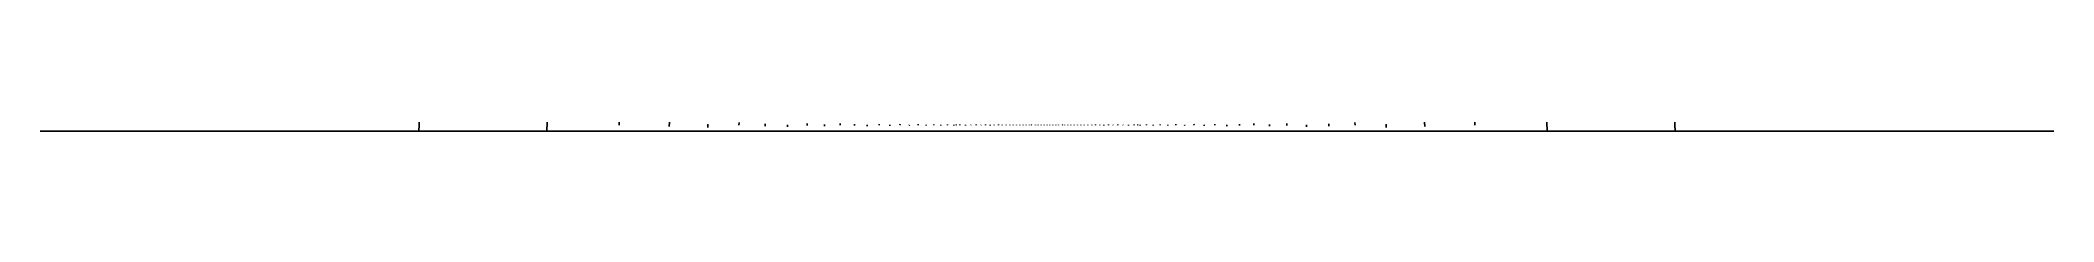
# Model space of a CAD drawing. Header units: metres. Extents: x -3.79 to 3.79, y -1 to 0.
# Drawn here: x -3.79 to 3.79, y -1 to -1 of the extents above; entities that cross this region are included whole.
import ezdxf

# ---------------------------------------------------------------- set-up
doc = ezdxf.new("R2010")
doc.units = ezdxf.units.M

msp = doc.modelspace()

# ---------------------------------------------------------------- linework, layer by layer
for p, q in [((-2.3628, -1), (-2.3587, -0.9283)), ((-1.8809, -1), (-1.88, -0.9662)), ((-1.6097, -0.978), (-1.6086, -0.956)), ((-1.4211, -0.9837), (-1.4205, -0.9674)), ((-1.2763, -0.9871), (-1.2759, -0.9742)), ((-1.1588, -0.9787), (-1.1584, -0.968)), ((-1.0606, -0.9819), (-1.0603, -0.9728)), ((-0.9762, -0.9842), (-0.9759, -0.9764)), ((-0.9021, -0.9792), (-0.9018, -0.9722)), ((-0.8366, -0.9814), (-0.8363, -0.9752)), ((-0.7777, -0.9777), (-0.7774, -0.9721)), ((-0.7246, -0.9797), (-0.7244, -0.9747)), ((-0.6762, -0.9815), (-0.676, -0.9769)), ((-0.6317, -0.9787), (-0.6315, -0.9745)), ((-0.5909, -0.9804), (-0.5907, -0.9765)), ((-0.553, -0.9782), (-0.5528, -0.9745)), ((-0.518, -0.9797), (-0.5178, -0.9763)), ((-0.4852, -0.9779), (-0.485, -0.9748)), ((-0.4547, -0.9793), (-0.4546, -0.9764)), ((-0.426, -0.9778), (-0.4259, -0.9751)), ((-0.3992, -0.9792), (-0.3991, -0.9766)), ((-0.3739, -0.9779), (-0.3737, -0.9755)), ((-0.3501, -0.9792), (-0.3499, -0.9768)), ((-0.3408, -0.9774), (-0.3431, -0.9772)), ((-0.3275, -0.9781), (-0.3273, -0.9759)), ((-0.3062, -0.9792), (-0.3061, -0.9772)), ((-0.2859, -0.9783), (-0.2858, -0.9764)), ((-0.2666, -0.9775), (-0.2665, -0.9756)), ((-0.2483, -0.9786), (-0.2482, -0.9768)), ((-0.2308, -0.9778), (-0.2307, -0.9761)), ((-0.2142, -0.9788), (-0.2141, -0.9772)), ((-0.1982, -0.9781), (-0.1981, -0.9766)), ((-0.1828, -0.9775), (-0.1827, -0.976)), ((-0.1682, -0.9784), (-0.1681, -0.9769)), ((-0.1539, -0.9777), (-0.1539, -0.9764)), ((-0.1403, -0.9785), (-0.1402, -0.9772)), ((-0.1271, -0.9779), (-0.127, -0.9766)), ((-0.1143, -0.9785), (-0.1142, -0.9773)), ((-0.1018, -0.9779), (-0.1018, -0.9767)), ((-0.0897, -0.9784), (-0.0897, -0.9772)), ((-0.0779, -0.9777), (-0.0778, -0.9766)), ((-0.0663, -0.9781), (-0.0663, -0.977)), ((-0.0572, -0.9773), (-0.0583, -0.9773)), ((-0.0549, -0.9774), (-0.0549, -0.9763)), ((-0.0437, -0.9777), (-0.0437, -0.9766)), ((-0.0327, -0.9779), (-0.0327, -0.9768)), ((-0.0217, -0.9781), (-0.0217, -0.977)), ((-0.0108, -0.9782), (-0.0108, -0.9771)), ((0, -0.9782), (0, -0.9771)), ((0.0108, -0.9782), (0.0108, -0.9771)), ((0.0217, -0.9781), (0.0217, -0.977)), ((0.0327, -0.9779), (0.0327, -0.9768)), ((0.0437, -0.9777), (0.0437, -0.9766)), ((0.0549, -0.9774), (0.0549, -0.9763)), ((0.0572, -0.9773), (0.0583, -0.9773)), ((0.0663, -0.9781), (0.0663, -0.977)), ((0.0779, -0.9777), (0.0778, -0.9766)), ((0.0897, -0.9784), (0.0897, -0.9772)), ((0.1018, -0.9779), (0.1018, -0.9767)), ((0.1143, -0.9785), (0.1142, -0.9773)), ((0.1271, -0.9779), (0.127, -0.9766)), ((0.1403, -0.9785), (0.1402, -0.9772)), ((0.1539, -0.9777), (0.1539, -0.9764)), ((0.1682, -0.9784), (0.1681, -0.9769)), ((0.1828, -0.9775), (0.1827, -0.976)), ((0.1982, -0.9781), (0.1981, -0.9766)), ((0.2142, -0.9788), (0.2141, -0.9772)), ((0.2308, -0.9778), (0.2307, -0.9761)), ((0.2483, -0.9786), (0.2482, -0.9768)), ((0.2666, -0.9775), (0.2665, -0.9756)), ((0.2859, -0.9783), (0.2858, -0.9764)), ((0.3062, -0.9792), (0.3061, -0.9772)), ((0.3275, -0.9781), (0.3273, -0.9759)), ((0.3408, -0.9774), (0.3431, -0.9772)), ((0.3501, -0.9792), (0.3499, -0.9768)), ((0.3739, -0.9779), (0.3737, -0.9755)), ((0.3992, -0.9792), (0.3991, -0.9766)), ((0.426, -0.9778), (0.4259, -0.9751)), ((0.4547, -0.9793), (0.4546, -0.9764)), ((0.4852, -0.9779), (0.485, -0.9748)), ((0.518, -0.9797), (0.5178, -0.9763)), ((0.553, -0.9782), (0.5528, -0.9745)), ((0.5909, -0.9804), (0.5907, -0.9765)), ((0.6317, -0.9787), (0.6315, -0.9745)), ((0.6762, -0.9815), (0.676, -0.9769)), ((0.7246, -0.9797), (0.7244, -0.9747)), ((0.7777, -0.9777), (0.7774, -0.9721)), ((0.8366, -0.9814), (0.8363, -0.9752)), ((0.9021, -0.9792), (0.9018, -0.9722)), ((0.9762, -0.9842), (0.9759, -0.9764)), ((1.0606, -0.9819), (1.0603, -0.9728)), ((1.1588, -0.9787), (1.1584, -0.968)), ((1.2763, -0.9871), (1.2759, -0.9742)), ((1.4211, -0.9837), (1.4205, -0.9674)), ((1.6097, -0.978), (1.6086, -0.956)), ((1.8809, -1), (1.88, -0.9662)), ((2.3628, -1), (2.3587, -0.9283)), ((-3.3456, -1), (-3.7866, -1)), ((-3.0801, -1), (-3.3456, -1)), ((-2.8914, -1), (-3.0801, -1)), ((-2.7454, -1), (-2.8914, -1)), ((-2.6263, -1), (-2.7454, -1)), ((-2.5259, -1), (-2.6263, -1)), ((-2.4392, -1), (-2.5259, -1)), ((-2.3628, -1), (-2.4392, -1)), ((-2.2945, -1), (-2.3628, -1)), ((-2.2329, -1), (-2.2945, -1)), ((-2.1767, -1), (-2.2329, -1)), ((-2.125, -1), (-2.1767, -1)), ((-2.0773, -1), (-2.125, -1)), ((-2.0328, -1), (-2.0773, -1)), ((-1.9913, -1), (-2.0328, -1)), ((-1.9523, -1), (-1.9913, -1)), ((-1.9156, -1), (-1.9523, -1)), ((-1.8809, -1), (-1.9156, -1)), ((-1.848, -1), (-1.8809, -1)), ((-1.8167, -1), (-1.848, -1)), ((-1.7869, -1), (-1.8167, -1)), ((-1.7584, -1), (-1.7869, -1)), ((-1.7311, -1), (-1.7584, -1)), ((-1.705, -1), (-1.7311, -1)), ((-1.6799, -1), (-1.705, -1)), ((-1.6558, -1), (-1.6799, -1)), ((-1.6325, -1), (-1.6558, -1)), ((-1.6101, -1), (-1.6325, -1)), ((-1.5885, -1), (-1.6101, -1)), ((-1.5675, -1), (-1.5885, -1)), ((-1.5473, -1), (-1.5675, -1)), ((-1.5277, -1), (-1.5473, -1)), ((-1.5086, -1), (-1.5277, -1)), ((-1.4902, -1), (-1.5086, -1)), ((-1.4722, -1), (-1.4902, -1)), ((-1.4548, -1), (-1.4722, -1)), ((-1.4378, -1), (-1.4548, -1)), ((-1.4213, -1), (-1.4378, -1)), ((-1.4052, -1), (-1.4213, -1)), ((-1.3895, -1), (-1.4052, -1)), ((-1.3742, -1), (-1.3895, -1)), ((-1.3593, -1), (-1.3742, -1)), ((-1.3447, -1), (-1.3593, -1)), ((-1.3304, -1), (-1.3447, -1)), ((-1.3165, -1), (-1.3304, -1)), ((-1.3029, -1), (-1.3165, -1)), ((-1.2895, -1), (-1.3029, -1)), ((-1.2765, -1), (-1.2895, -1)), ((-1.2637, -1), (-1.2765, -1)), ((-1.2512, -1), (-1.2637, -1)), ((-1.2389, -1), (-1.2512, -1)), ((-1.2269, -1), (-1.2389, -1)), ((-1.215, -1), (-1.2269, -1)), ((-1.2035, -1), (-1.215, -1)), ((-1.1921, -1), (-1.2035, -1)), ((-1.1809, -1), (-1.1921, -1)), ((-1.17, -1), (-1.1809, -1)), ((-1.1592, -1), (-1.17, -1)), ((-1.1486, -1), (-1.1592, -1)), ((-1.1382, -1), (-1.1486, -1)), ((-1.128, -1), (-1.1382, -1)), ((-1.1179, -1), (-1.128, -1)), ((-1.108, -1), (-1.1179, -1)), ((-1.0983, -1), (-1.108, -1)), ((-1.0887, -1), (-1.0983, -1)), ((-1.0793, -1), (-1.0887, -1)), ((-1.07, -1), (-1.0793, -1)), ((-1.0609, -1), (-1.07, -1)), ((-1.0519, -1), (-1.0609, -1)), ((-1.043, -1), (-1.0519, -1)), ((-1.0342, -1), (-1.043, -1)), ((-1.0256, -1), (-1.0342, -1)), ((-1.0171, -1), (-1.0256, -1)), ((-1.0088, -1), (-1.0171, -1)), ((-1.0005, -1), (-1.0088, -1)), ((-0.9923, -1), (-1.0005, -1)), ((-0.9843, -1), (-0.9923, -1)), ((-0.9764, -1), (-0.9843, -1)), ((-0.9685, -1), (-0.9764, -1)), ((-0.9608, -1), (-0.9685, -1)), ((-0.9532, -1), (-0.9608, -1)), ((-0.9457, -1), (-0.9532, -1)), ((-0.9382, -1), (-0.9457, -1)), ((-0.9309, -1), (-0.9382, -1)), ((-0.9237, -1), (-0.9309, -1)), ((-0.9165, -1), (-0.9237, -1)), ((-0.9094, -1), (-0.9165, -1)), ((-0.9024, -1), (-0.9094, -1)), ((-0.8955, -1), (-0.9024, -1)), ((-0.8887, -1), (-0.8955, -1)), ((-0.882, -1), (-0.8887, -1)), ((-0.8753, -1), (-0.882, -1)), ((-0.8687, -1), (-0.8753, -1)), ((-0.8622, -1), (-0.8687, -1)), ((-0.8558, -1), (-0.8622, -1)), ((-0.8494, -1), (-0.8558, -1)), ((-0.8431, -1), (-0.8494, -1)), ((-0.8369, -1), (-0.8431, -1)), ((-0.8307, -1), (-0.8369, -1)), ((-0.8246, -1), (-0.8307, -1)), ((-0.8186, -1), (-0.8246, -1)), ((-0.8126, -1), (-0.8186, -1)), ((-0.8067, -1), (-0.8126, -1)), ((-0.8009, -1), (-0.8067, -1)), ((-0.7951, -1), (-0.8009, -1)), ((-0.7894, -1), (-0.7951, -1)), ((-0.7837, -1), (-0.7894, -1)), ((-0.7781, -1), (-0.7837, -1)), ((-0.7726, -1), (-0.7781, -1)), ((-0.7671, -1), (-0.7726, -1)), ((-0.7616, -1), (-0.7671, -1)), ((-0.7562, -1), (-0.7616, -1)), ((-0.7509, -1), (-0.7562, -1)), ((-0.7456, -1), (-0.7509, -1)), ((-0.7404, -1), (-0.7456, -1)), ((-0.7352, -1), (-0.7404, -1)), ((-0.73, -1), (-0.7352, -1)), ((-0.7249, -1), (-0.73, -1)), ((-0.7199, -1), (-0.7249, -1)), ((-0.7149, -1), (-0.7199, -1)), ((-0.71, -1), (-0.7149, -1)), ((-0.7051, -1), (-0.71, -1)), ((-0.7002, -1), (-0.7051, -1)), ((-0.6954, -1), (-0.7002, -1)), ((-0.6906, -1), (-0.6954, -1)), ((-0.6859, -1), (-0.6906, -1)), ((-0.6812, -1), (-0.6859, -1)), ((-0.6765, -1), (-0.6812, -1)), ((-0.6719, -1), (-0.6765, -1)), ((-0.6673, -1), (-0.6719, -1)), ((-0.6628, -1), (-0.6673, -1)), ((-0.6583, -1), (-0.6628, -1)), ((-0.6539, -1), (-0.6583, -1)), ((-0.6495, -1), (-0.6539, -1)), ((-0.6451, -1), (-0.6495, -1)), ((-0.6407, -1), (-0.6451, -1)), ((-0.6364, -1), (-0.6407, -1)), ((-0.6322, -1), (-0.6364, -1)), ((-0.6279, -1), (-0.6322, -1)), ((-0.6237, -1), (-0.6279, -1)), ((-0.6196, -1), (-0.6237, -1)), ((-0.6154, -1), (-0.6196, -1)), ((-0.6113, -1), (-0.6154, -1)), ((-0.6072, -1), (-0.6113, -1)), ((-0.6032, -1), (-0.6072, -1)), ((-0.5992, -1), (-0.6032, -1)), ((-0.5952, -1), (-0.5992, -1)), ((-0.5913, -1), (-0.5952, -1)), ((-0.5874, -1), (-0.5913, -1)), ((-0.5835, -1), (-0.5874, -1)), ((-0.5797, -1), (-0.5835, -1)), ((-0.5758, -1), (-0.5797, -1)), ((-0.572, -1), (-0.5758, -1)), ((-0.5683, -1), (-0.572, -1)), ((-0.5645, -1), (-0.5683, -1)), ((-0.5608, -1), (-0.5645, -1)), ((-0.5572, -1), (-0.5608, -1)), ((-0.5535, -1), (-0.5572, -1)), ((-0.5499, -1), (-0.5535, -1)), ((-0.5463, -1), (-0.5499, -1)), ((-0.5427, -1), (-0.5463, -1)), ((-0.5392, -1), (-0.5427, -1)), ((-0.5356, -1), (-0.5392, -1)), ((-0.5321, -1), (-0.5356, -1)), ((-0.5287, -1), (-0.5321, -1)), ((-0.5252, -1), (-0.5287, -1)), ((-0.5218, -1), (-0.5252, -1)), ((-0.5184, -1), (-0.5218, -1)), ((-0.515, -1), (-0.5184, -1)), ((-0.5117, -1), (-0.515, -1)), ((-0.5084, -1), (-0.5117, -1)), ((-0.5051, -1), (-0.5084, -1)), ((-0.5018, -1), (-0.5051, -1)), ((-0.4985, -1), (-0.5018, -1)), ((-0.4953, -1), (-0.4985, -1)), ((-0.4921, -1), (-0.4953, -1)), ((-0.4889, -1), (-0.4921, -1)), ((-0.4857, -1), (-0.4889, -1)), ((-0.4826, -1), (-0.4857, -1)), ((-0.4795, -1), (-0.4826, -1)), ((-0.4764, -1), (-0.4795, -1)), ((-0.4733, -1), (-0.4764, -1)), ((-0.4702, -1), (-0.4733, -1)), ((-0.4672, -1), (-0.4702, -1)), ((-0.4641, -1), (-0.4672, -1)), ((-0.4611, -1), (-0.4641, -1)), ((-0.4582, -1), (-0.4611, -1)), ((-0.4552, -1), (-0.4582, -1)), ((-0.4522, -1), (-0.4552, -1)), ((-0.4493, -1), (-0.4522, -1)), ((-0.4464, -1), (-0.4493, -1)), ((-0.4435, -1), (-0.4464, -1)), ((-0.4407, -1), (-0.4435, -1)), ((-0.4378, -1), (-0.4407, -1)), ((-0.435, -1), (-0.4378, -1)), ((-0.4322, -1), (-0.435, -1)), ((-0.4294, -1), (-0.4322, -1)), ((-0.4266, -1), (-0.4294, -1)), ((-0.4238, -1), (-0.4266, -1)), ((-0.4211, -1), (-0.4238, -1)), ((-0.4184, -1), (-0.4211, -1)), ((-0.4156, -1), (-0.4184, -1)), ((-0.4129, -1), (-0.4156, -1)), ((-0.4103, -1), (-0.4129, -1)), ((-0.4076, -1), (-0.4103, -1)), ((-0.405, -1), (-0.4076, -1)), ((-0.4023, -1), (-0.405, -1)), ((-0.3997, -1), (-0.4023, -1)), ((-0.3971, -1), (-0.3997, -1)), ((-0.3945, -1), (-0.3971, -1)), ((-0.392, -1), (-0.3945, -1)), ((-0.3894, -1), (-0.392, -1)), ((-0.3869, -1), (-0.3894, -1)), ((-0.3844, -1), (-0.3869, -1)), ((-0.3819, -1), (-0.3844, -1)), ((-0.3794, -1), (-0.3819, -1)), ((-0.3769, -1), (-0.3794, -1)), ((-0.3744, -1), (-0.3769, -1)), ((-0.372, -1), (-0.3744, -1)), ((-0.3696, -1), (-0.372, -1)), ((-0.3671, -1), (-0.3696, -1)), ((-0.3647, -1), (-0.3671, -1)), ((-0.3623, -1), (-0.3647, -1)), ((-0.36, -1), (-0.3623, -1)), ((-0.3576, -1), (-0.36, -1)), ((-0.3553, -1), (-0.3576, -1)), ((-0.3529, -1), (-0.3553, -1)), ((-0.3506, -1), (-0.3529, -1)), ((-0.3483, -1), (-0.3506, -1)), ((-0.346, -1), (-0.3483, -1)), ((-0.3437, -1), (-0.346, -1)), ((-0.3414, -1), (-0.3437, -1)), ((-0.3392, -1), (-0.3414, -1)), ((-0.3369, -1), (-0.3392, -1)), ((-0.3347, -1), (-0.3369, -1)), ((-0.3325, -1), (-0.3347, -1)), ((-0.3303, -1), (-0.3325, -1)), ((-0.3281, -1), (-0.3303, -1)), ((-0.3259, -1), (-0.3281, -1)), ((-0.3237, -1), (-0.3259, -1)), ((-0.3215, -1), (-0.3237, -1)), ((-0.3194, -1), (-0.3215, -1)), ((-0.3172, -1), (-0.3194, -1)), ((-0.3151, -1), (-0.3172, -1)), ((-0.313, -1), (-0.3151, -1)), ((-0.3109, -1), (-0.313, -1)), ((-0.3088, -1), (-0.3109, -1)), ((-0.3067, -1), (-0.3088, -1)), ((-0.3047, -1), (-0.3067, -1)), ((-0.3026, -1), (-0.3047, -1)), ((-0.3005, -1), (-0.3026, -1)), ((-0.2985, -1), (-0.3005, -1)), ((-0.2965, -1), (-0.2985, -1)), ((-0.2945, -1), (-0.2965, -1)), ((-0.2924, -1), (-0.2945, -1)), ((-0.2904, -1), (-0.2924, -1)), ((-0.2885, -1), (-0.2904, -1)), ((-0.2865, -1), (-0.2885, -1)), ((-0.2845, -1), (-0.2865, -1)), ((-0.2826, -1), (-0.2845, -1)), ((-0.2806, -1), (-0.2826, -1)), ((-0.2787, -1), (-0.2806, -1)), ((-0.2767, -1), (-0.2787, -1)), ((-0.2748, -1), (-0.2767, -1)), ((-0.2729, -1), (-0.2748, -1)), ((-0.271, -1), (-0.2729, -1)), ((-0.2691, -1), (-0.271, -1)), ((-0.2672, -1), (-0.2691, -1)), ((-0.2654, -1), (-0.2672, -1)), ((-0.2635, -1), (-0.2654, -1)), ((-0.2617, -1), (-0.2635, -1)), ((-0.2598, -1), (-0.2617, -1)), ((-0.258, -1), (-0.2598, -1)), ((-0.2562, -1), (-0.258, -1)), ((-0.2543, -1), (-0.2562, -1)), ((-0.2525, -1), (-0.2543, -1)), ((-0.2507, -1), (-0.2525, -1)), ((-0.2489, -1), (-0.2507, -1)), ((-0.2472, -1), (-0.2489, -1)), ((-0.2454, -1), (-0.2472, -1)), ((-0.2436, -1), (-0.2454, -1)), ((-0.2419, -1), (-0.2436, -1)), ((-0.2401, -1), (-0.2419, -1)), ((-0.2384, -1), (-0.2401, -1)), ((-0.2366, -1), (-0.2384, -1)), ((-0.2349, -1), (-0.2366, -1)), ((-0.2332, -1), (-0.2349, -1)), ((-0.2315, -1), (-0.2332, -1)), ((-0.2298, -1), (-0.2315, -1)), ((-0.2281, -1), (-0.2298, -1)), ((-0.2264, -1), (-0.2281, -1)), ((-0.2247, -1), (-0.2264, -1)), ((-0.223, -1), (-0.2247, -1)), ((-0.2214, -1), (-0.223, -1)), ((-0.2197, -1), (-0.2214, -1)), ((-0.2181, -1), (-0.2197, -1)), ((-0.2164, -1), (-0.2181, -1)), ((-0.2148, -1), (-0.2164, -1)), ((-0.2132, -1), (-0.2148, -1)), ((-0.2115, -1), (-0.2132, -1)), ((-0.2099, -1), (-0.2115, -1)), ((-0.2083, -1), (-0.2099, -1)), ((-0.2067, -1), (-0.2083, -1)), ((-0.2051, -1), (-0.2067, -1)), ((-0.2035, -1), (-0.2051, -1)), ((-0.202, -1), (-0.2035, -1)), ((-0.2004, -1), (-0.202, -1)), ((-0.1988, -1), (-0.2004, -1)), ((-0.1973, -1), (-0.1988, -1)), ((-0.1957, -1), (-0.1973, -1)), ((-0.1941, -1), (-0.1957, -1)), ((-0.1926, -1), (-0.1941, -1)), ((-0.1911, -1), (-0.1926, -1)), ((-0.1895, -1), (-0.1911, -1)), ((-0.188, -1), (-0.1895, -1)), ((-0.1865, -1), (-0.188, -1)), ((-0.185, -1), (-0.1865, -1)), ((-0.1835, -1), (-0.185, -1)), ((-0.182, -1), (-0.1835, -1)), ((-0.1805, -1), (-0.182, -1)), ((-0.179, -1), (-0.1805, -1)), ((-0.1775, -1), (-0.179, -1)), ((-0.1761, -1), (-0.1775, -1)), ((-0.1746, -1), (-0.1761, -1)), ((-0.1731, -1), (-0.1746, -1)), ((-0.1717, -1), (-0.1731, -1)), ((-0.1702, -1), (-0.1717, -1)), ((-0.1688, -1), (-0.1702, -1)), ((-0.1673, -1), (-0.1688, -1)), ((-0.1659, -1), (-0.1673, -1)), ((-0.1645, -1), (-0.1659, -1)), ((-0.163, -1), (-0.1645, -1)), ((-0.1616, -1), (-0.163, -1)), ((-0.1602, -1), (-0.1616, -1)), ((-0.1588, -1), (-0.1602, -1)), ((-0.1574, -1), (-0.1588, -1)), ((-0.156, -1), (-0.1574, -1)), ((-0.1546, -1), (-0.156, -1)), ((-0.1532, -1), (-0.1546, -1)), ((-0.1518, -1), (-0.1532, -1)), ((-0.1504, -1), (-0.1518, -1)), ((-0.149, -1), (-0.1504, -1)), ((-0.1477, -1), (-0.149, -1)), ((-0.1463, -1), (-0.1477, -1)), ((-0.1449, -1), (-0.1463, -1)), ((-0.1436, -1), (-0.1449, -1)), ((-0.1422, -1), (-0.1436, -1)), ((-0.1409, -1), (-0.1422, -1)), ((-0.1395, -1), (-0.1409, -1)), ((-0.1382, -1), (-0.1395, -1)), ((-0.1369, -1), (-0.1382, -1)), ((-0.1355, -1), (-0.1369, -1)), ((-0.1342, -1), (-0.1355, -1)), ((-0.1329, -1), (-0.1342, -1)), ((-0.1316, -1), (-0.1329, -1)), ((-0.1303, -1), (-0.1316, -1)), ((-0.129, -1), (-0.1303, -1)), ((-0.1277, -1), (-0.129, -1)), ((-0.1263, -1), (-0.1277, -1)), ((-0.1251, -1), (-0.1263, -1)), ((-0.1238, -1), (-0.1251, -1)), ((-0.1225, -1), (-0.1238, -1)), ((-0.1212, -1), (-0.1225, -1)), ((-0.1199, -1), (-0.1212, -1)), ((-0.1186, -1), (-0.1199, -1)), ((-0.1174, -1), (-0.1186, -1)), ((-0.1161, -1), (-0.1174, -1)), ((-0.1148, -1), (-0.1161, -1)), ((-0.1136, -1), (-0.1148, -1)), ((-0.1123, -1), (-0.1136, -1)), ((-0.111, -1), (-0.1123, -1)), ((-0.1098, -1), (-0.111, -1)), ((-0.1085, -1), (-0.1098, -1)), ((-0.1073, -1), (-0.1085, -1)), ((-0.106, -1), (-0.1073, -1)), ((-0.1048, -1), (-0.106, -1)), ((-0.1036, -1), (-0.1048, -1)), ((-0.1023, -1), (-0.1036, -1)), ((-0.1011, -1), (-0.1023, -1)), ((-0.0999, -1), (-0.1011, -1)), ((-0.0987, -1), (-0.0999, -1)), ((-0.0974, -1), (-0.0987, -1)), ((-0.0962, -1), (-0.0974, -1)), ((-0.095, -1), (-0.0962, -1)), ((-0.0938, -1), (-0.095, -1)), ((-0.0926, -1), (-0.0938, -1)), ((-0.0914, -1), (-0.0926, -1)), ((-0.0902, -1), (-0.0914, -1)), ((-0.089, -1), (-0.0902, -1)), ((-0.0878, -1), (-0.089, -1)), ((-0.0866, -1), (-0.0878, -1)), ((-0.0854, -1), (-0.0866, -1)), ((-0.0842, -1), (-0.0854, -1)), ((-0.083, -1), (-0.0842, -1)), ((-0.0818, -1), (-0.083, -1)), ((-0.0807, -1), (-0.0818, -1)), ((-0.0795, -1), (-0.0807, -1)), ((-0.0783, -1), (-0.0795, -1)), ((-0.0771, -1), (-0.0783, -1)), ((-0.076, -1), (-0.0771, -1)), ((-0.0748, -1), (-0.076, -1)), ((-0.0736, -1), (-0.0748, -1)), ((-0.0725, -1), (-0.0736, -1)), ((-0.0713, -1), (-0.0725, -1)), ((-0.0701, -1), (-0.0713, -1)), ((-0.069, -1), (-0.0701, -1)), ((-0.0678, -1), (-0.069, -1)), ((-0.0667, -1), (-0.0678, -1)), ((-0.0655, -1), (-0.0667, -1)), ((-0.0644, -1), (-0.0655, -1)), ((-0.0632, -1), (-0.0644, -1)), ((-0.0621, -1), (-0.0632, -1)), ((-0.0609, -1), (-0.0621, -1)), ((-0.0598, -1), (-0.0609, -1)), ((-0.0587, -1), (-0.0598, -1)), ((-0.0575, -1), (-0.0587, -1)), ((-0.0564, -1), (-0.0575, -1)), ((-0.0553, -1), (-0.0564, -1)), ((-0.0541, -1), (-0.0553, -1)), ((-0.053, -1), (-0.0541, -1)), ((-0.0519, -1), (-0.053, -1)), ((-0.0507, -1), (-0.0519, -1)), ((-0.0496, -1), (-0.0507, -1)), ((-0.0485, -1), (-0.0496, -1)), ((-0.0474, -1), (-0.0485, -1)), ((-0.0462, -1), (-0.0474, -1)), ((-0.0451, -1), (-0.0462, -1)), ((-0.044, -1), (-0.0451, -1)), ((-0.0429, -1), (-0.044, -1)), ((-0.0418, -1), (-0.0429, -1)), ((-0.0407, -1), (-0.0418, -1)), ((-0.0395, -1), (-0.0407, -1)), ((-0.0384, -1), (-0.0395, -1)), ((-0.0373, -1), (-0.0384, -1)), ((-0.0362, -1), (-0.0373, -1)), ((-0.0351, -1), (-0.0362, -1)), ((-0.034, -1), (-0.0351, -1)), ((-0.0329, -1), (-0.034, -1)), ((-0.0318, -1), (-0.0329, -1)), ((-0.0307, -1), (-0.0318, -1)), ((-0.0296, -1), (-0.0307, -1)), ((-0.0285, -1), (-0.0296, -1)), ((-0.0274, -1), (-0.0285, -1)), ((-0.0263, -1), (-0.0274, -1)), ((-0.0252, -1), (-0.0263, -1)), ((-0.0241, -1), (-0.0252, -1)), ((-0.023, -1), (-0.0241, -1)), ((-0.0219, -1), (-0.023, -1)), ((-0.0208, -1), (-0.0219, -1)), ((-0.0197, -1), (-0.0208, -1)), ((-0.0186, -1), (-0.0197, -1)), ((-0.0175, -1), (-0.0186, -1)), ((-0.0164, -1), (-0.0175, -1)), ((-0.0153, -1), (-0.0164, -1)), ((-0.0142, -1), (-0.0153, -1)), ((-0.0131, -1), (-0.0142, -1)), ((-0.012, -1), (-0.0131, -1)), ((-0.0109, -1), (-0.012, -1)), ((-0.0098, -1), (-0.0109, -1)), ((-0.0087, -1), (-0.0098, -1)), ((-0.0076, -1), (-0.0087, -1)), ((-0.0065, -1), (-0.0076, -1)), ((-0.0055, -1), (-0.0065, -1)), ((-0.0044, -1), (-0.0055, -1)), ((-0.0033, -1), (-0.0044, -1)), ((-0.0022, -1), (-0.0033, -1)), ((-0.0011, -1), (-0.0022, -1)), ((0, -1), (-0.0011, -1)), ((0, -1), (0.0011, -1)), ((0.0011, -1), (0.0022, -1)), ((0.0022, -1), (0.0033, -1)), ((0.0033, -1), (0.0044, -1)), ((0.0044, -1), (0.0055, -1)), ((0.0055, -1), (0.0065, -1)), ((0.0065, -1), (0.0076, -1)), ((0.0076, -1), (0.0087, -1)), ((0.0087, -1), (0.0098, -1)), ((0.0098, -1), (0.0109, -1)), ((0.0109, -1), (0.012, -1)), ((0.012, -1), (0.0131, -1)), ((0.0131, -1), (0.0142, -1)), ((0.0142, -1), (0.0153, -1)), ((0.0153, -1), (0.0164, -1)), ((0.0164, -1), (0.0175, -1)), ((0.0175, -1), (0.0186, -1)), ((0.0186, -1), (0.0197, -1)), ((0.0197, -1), (0.0208, -1)), ((0.0208, -1), (0.0219, -1)), ((0.0219, -1), (0.023, -1)), ((0.023, -1), (0.0241, -1)), ((0.0241, -1), (0.0252, -1)), ((0.0252, -1), (0.0263, -1)), ((0.0263, -1), (0.0274, -1)), ((0.0274, -1), (0.0285, -1)), ((0.0285, -1), (0.0296, -1)), ((0.0296, -1), (0.0307, -1)), ((0.0307, -1), (0.0318, -1)), ((0.0318, -1), (0.0329, -1)), ((0.0329, -1), (0.034, -1)), ((0.034, -1), (0.0351, -1)), ((0.0351, -1), (0.0362, -1)), ((0.0362, -1), (0.0373, -1)), ((0.0373, -1), (0.0384, -1)), ((0.0384, -1), (0.0395, -1)), ((0.0395, -1), (0.0407, -1)), ((0.0407, -1), (0.0418, -1)), ((0.0418, -1), (0.0429, -1)), ((0.0429, -1), (0.044, -1)), ((0.044, -1), (0.0451, -1)), ((0.0451, -1), (0.0462, -1)), ((0.0462, -1), (0.0474, -1)), ((0.0474, -1), (0.0485, -1)), ((0.0485, -1), (0.0496, -1)), ((0.0496, -1), (0.0507, -1)), ((0.0507, -1), (0.0519, -1)), ((0.0519, -1), (0.053, -1)), ((0.053, -1), (0.0541, -1)), ((0.0541, -1), (0.0553, -1)), ((0.0553, -1), (0.0564, -1)), ((0.0564, -1), (0.0575, -1)), ((0.0575, -1), (0.0587, -1)), ((0.0587, -1), (0.0598, -1)), ((0.0598, -1), (0.0609, -1)), ((0.0609, -1), (0.0621, -1)), ((0.0621, -1), (0.0632, -1)), ((0.0632, -1), (0.0644, -1)), ((0.0644, -1), (0.0655, -1)), ((0.0655, -1), (0.0667, -1)), ((0.0667, -1), (0.0678, -1)), ((0.0678, -1), (0.069, -1)), ((0.069, -1), (0.0701, -1)), ((0.0701, -1), (0.0713, -1)), ((0.0713, -1), (0.0725, -1)), ((0.0725, -1), (0.0736, -1)), ((0.0736, -1), (0.0748, -1)), ((0.0748, -1), (0.076, -1)), ((0.076, -1), (0.0771, -1)), ((0.0771, -1), (0.0783, -1)), ((0.0783, -1), (0.0795, -1)), ((0.0795, -1), (0.0807, -1)), ((0.0807, -1), (0.0818, -1)), ((0.0818, -1), (0.083, -1)), ((0.083, -1), (0.0842, -1)), ((0.0842, -1), (0.0854, -1)), ((0.0854, -1), (0.0866, -1)), ((0.0866, -1), (0.0878, -1)), ((0.0878, -1), (0.089, -1)), ((0.089, -1), (0.0902, -1)), ((0.0902, -1), (0.0914, -1)), ((0.0914, -1), (0.0926, -1)), ((0.0926, -1), (0.0938, -1)), ((0.0938, -1), (0.095, -1)), ((0.095, -1), (0.0962, -1)), ((0.0962, -1), (0.0974, -1)), ((0.0974, -1), (0.0987, -1)), ((0.0987, -1), (0.0999, -1)), ((0.0999, -1), (0.1011, -1)), ((0.1011, -1), (0.1023, -1)), ((0.1023, -1), (0.1036, -1)), ((0.1036, -1), (0.1048, -1)), ((0.1048, -1), (0.106, -1)), ((0.106, -1), (0.1073, -1)), ((0.1073, -1), (0.1085, -1)), ((0.1085, -1), (0.1098, -1)), ((0.1098, -1), (0.111, -1)), ((0.111, -1), (0.1123, -1)), ((0.1123, -1), (0.1136, -1)), ((0.1136, -1), (0.1148, -1)), ((0.1148, -1), (0.1161, -1)), ((0.1161, -1), (0.1174, -1)), ((0.1174, -1), (0.1186, -1)), ((0.1186, -1), (0.1199, -1)), ((0.1199, -1), (0.1212, -1)), ((0.1212, -1), (0.1225, -1)), ((0.1225, -1), (0.1238, -1)), ((0.1238, -1), (0.1251, -1)), ((0.1251, -1), (0.1263, -1)), ((0.1263, -1), (0.1277, -1)), ((0.1277, -1), (0.129, -1)), ((0.129, -1), (0.1303, -1)), ((0.1303, -1), (0.1316, -1)), ((0.1316, -1), (0.1329, -1)), ((0.1329, -1), (0.1342, -1)), ((0.1342, -1), (0.1355, -1)), ((0.1355, -1), (0.1369, -1)), ((0.1369, -1), (0.1382, -1)), ((0.1382, -1), (0.1395, -1)), ((0.1395, -1), (0.1409, -1)), ((0.1409, -1), (0.1422, -1)), ((0.1422, -1), (0.1436, -1)), ((0.1436, -1), (0.1449, -1)), ((0.1449, -1), (0.1463, -1)), ((0.1463, -1), (0.1477, -1)), ((0.1477, -1), (0.149, -1)), ((0.149, -1), (0.1504, -1)), ((0.1504, -1), (0.1518, -1)), ((0.1518, -1), (0.1532, -1)), ((0.1532, -1), (0.1546, -1)), ((0.1546, -1), (0.156, -1)), ((0.156, -1), (0.1574, -1)), ((0.1574, -1), (0.1588, -1)), ((0.1588, -1), (0.1602, -1)), ((0.1602, -1), (0.1616, -1)), ((0.1616, -1), (0.163, -1)), ((0.163, -1), (0.1645, -1)), ((0.1645, -1), (0.1659, -1)), ((0.1659, -1), (0.1673, -1)), ((0.1673, -1), (0.1688, -1)), ((0.1688, -1), (0.1702, -1)), ((0.1702, -1), (0.1717, -1)), ((0.1717, -1), (0.1731, -1)), ((0.1731, -1), (0.1746, -1)), ((0.1746, -1), (0.1761, -1)), ((0.1761, -1), (0.1775, -1)), ((0.1775, -1), (0.179, -1)), ((0.179, -1), (0.1805, -1)), ((0.1805, -1), (0.182, -1)), ((0.182, -1), (0.1835, -1)), ((0.1835, -1), (0.185, -1)), ((0.185, -1), (0.1865, -1)), ((0.1865, -1), (0.188, -1)), ((0.188, -1), (0.1895, -1)), ((0.1895, -1), (0.1911, -1)), ((0.1911, -1), (0.1926, -1)), ((0.1926, -1), (0.1941, -1)), ((0.1941, -1), (0.1957, -1)), ((0.1957, -1), (0.1973, -1)), ((0.1973, -1), (0.1988, -1)), ((0.1988, -1), (0.2004, -1)), ((0.2004, -1), (0.202, -1)), ((0.202, -1), (0.2035, -1)), ((0.2035, -1), (0.2051, -1)), ((0.2051, -1), (0.2067, -1)), ((0.2067, -1), (0.2083, -1)), ((0.2083, -1), (0.2099, -1)), ((0.2099, -1), (0.2115, -1)), ((0.2115, -1), (0.2132, -1)), ((0.2132, -1), (0.2148, -1)), ((0.2148, -1), (0.2164, -1)), ((0.2164, -1), (0.2181, -1)), ((0.2181, -1), (0.2197, -1)), ((0.2197, -1), (0.2214, -1)), ((0.2214, -1), (0.223, -1)), ((0.223, -1), (0.2247, -1)), ((0.2247, -1), (0.2264, -1)), ((0.2264, -1), (0.2281, -1)), ((0.2281, -1), (0.2298, -1)), ((0.2298, -1), (0.2315, -1)), ((0.2315, -1), (0.2332, -1)), ((0.2332, -1), (0.2349, -1)), ((0.2349, -1), (0.2366, -1)), ((0.2366, -1), (0.2384, -1)), ((0.2384, -1), (0.2401, -1)), ((0.2401, -1), (0.2419, -1)), ((0.2419, -1), (0.2436, -1)), ((0.2436, -1), (0.2454, -1)), ((0.2454, -1), (0.2472, -1)), ((0.2472, -1), (0.2489, -1)), ((0.2489, -1), (0.2507, -1)), ((0.2507, -1), (0.2525, -1)), ((0.2525, -1), (0.2543, -1)), ((0.2543, -1), (0.2562, -1)), ((0.2562, -1), (0.258, -1)), ((0.258, -1), (0.2598, -1)), ((0.2598, -1), (0.2617, -1)), ((0.2617, -1), (0.2635, -1)), ((0.2635, -1), (0.2654, -1)), ((0.2654, -1), (0.2672, -1)), ((0.2672, -1), (0.2691, -1)), ((0.2691, -1), (0.271, -1)), ((0.271, -1), (0.2729, -1)), ((0.2729, -1), (0.2748, -1)), ((0.2748, -1), (0.2767, -1)), ((0.2767, -1), (0.2787, -1)), ((0.2787, -1), (0.2806, -1)), ((0.2806, -1), (0.2826, -1)), ((0.2826, -1), (0.2845, -1)), ((0.2845, -1), (0.2865, -1)), ((0.2865, -1), (0.2885, -1)), ((0.2885, -1), (0.2904, -1)), ((0.2904, -1), (0.2924, -1)), ((0.2924, -1), (0.2945, -1)), ((0.2945, -1), (0.2965, -1)), ((0.2965, -1), (0.2985, -1)), ((0.2985, -1), (0.3005, -1)), ((0.3005, -1), (0.3026, -1)), ((0.3026, -1), (0.3047, -1)), ((0.3047, -1), (0.3067, -1)), ((0.3067, -1), (0.3088, -1)), ((0.3088, -1), (0.3109, -1)), ((0.3109, -1), (0.313, -1)), ((0.313, -1), (0.3151, -1)), ((0.3151, -1), (0.3172, -1)), ((0.3172, -1), (0.3194, -1)), ((0.3194, -1), (0.3215, -1)), ((0.3215, -1), (0.3237, -1)), ((0.3237, -1), (0.3259, -1)), ((0.3259, -1), (0.3281, -1)), ((0.3281, -1), (0.3303, -1)), ((0.3303, -1), (0.3325, -1)), ((0.3325, -1), (0.3347, -1)), ((0.3347, -1), (0.3369, -1)), ((0.3369, -1), (0.3392, -1)), ((0.3392, -1), (0.3414, -1)), ((0.3414, -1), (0.3437, -1)), ((0.3437, -1), (0.346, -1)), ((0.346, -1), (0.3483, -1)), ((0.3483, -1), (0.3506, -1)), ((0.3506, -1), (0.3529, -1)), ((0.3529, -1), (0.3553, -1)), ((0.3553, -1), (0.3576, -1)), ((0.3576, -1), (0.36, -1)), ((0.36, -1), (0.3623, -1)), ((0.3623, -1), (0.3647, -1)), ((0.3647, -1), (0.3671, -1)), ((0.3671, -1), (0.3696, -1)), ((0.3696, -1), (0.372, -1)), ((0.372, -1), (0.3744, -1)), ((0.3744, -1), (0.3769, -1)), ((0.3769, -1), (0.3794, -1)), ((0.3794, -1), (0.3819, -1)), ((0.3819, -1), (0.3844, -1)), ((0.3844, -1), (0.3869, -1)), ((0.3869, -1), (0.3894, -1)), ((0.3894, -1), (0.392, -1)), ((0.392, -1), (0.3945, -1)), ((0.3945, -1), (0.3971, -1)), ((0.3971, -1), (0.3997, -1)), ((0.3997, -1), (0.4023, -1)), ((0.4023, -1), (0.405, -1)), ((0.405, -1), (0.4076, -1)), ((0.4076, -1), (0.4103, -1)), ((0.4103, -1), (0.4129, -1)), ((0.4129, -1), (0.4156, -1)), ((0.4156, -1), (0.4184, -1)), ((0.4184, -1), (0.4211, -1)), ((0.4211, -1), (0.4238, -1)), ((0.4238, -1), (0.4266, -1)), ((0.4266, -1), (0.4294, -1)), ((0.4294, -1), (0.4322, -1)), ((0.4322, -1), (0.435, -1)), ((0.435, -1), (0.4378, -1)), ((0.4378, -1), (0.4407, -1)), ((0.4407, -1), (0.4435, -1)), ((0.4435, -1), (0.4464, -1)), ((0.4464, -1), (0.4493, -1)), ((0.4493, -1), (0.4522, -1)), ((0.4522, -1), (0.4552, -1)), ((0.4552, -1), (0.4582, -1)), ((0.4582, -1), (0.4611, -1)), ((0.4611, -1), (0.4641, -1)), ((0.4641, -1), (0.4672, -1)), ((0.4672, -1), (0.4702, -1)), ((0.4702, -1), (0.4733, -1)), ((0.4733, -1), (0.4764, -1)), ((0.4764, -1), (0.4795, -1)), ((0.4795, -1), (0.4826, -1)), ((0.4826, -1), (0.4857, -1)), ((0.4857, -1), (0.4889, -1)), ((0.4889, -1), (0.4921, -1)), ((0.4921, -1), (0.4953, -1)), ((0.4953, -1), (0.4985, -1)), ((0.4985, -1), (0.5018, -1)), ((0.5018, -1), (0.5051, -1)), ((0.5051, -1), (0.5084, -1)), ((0.5084, -1), (0.5117, -1)), ((0.5117, -1), (0.515, -1)), ((0.515, -1), (0.5184, -1)), ((0.5184, -1), (0.5218, -1)), ((0.5218, -1), (0.5252, -1)), ((0.5252, -1), (0.5287, -1)), ((0.5287, -1), (0.5321, -1)), ((0.5321, -1), (0.5356, -1)), ((0.5356, -1), (0.5392, -1)), ((0.5392, -1), (0.5427, -1)), ((0.5427, -1), (0.5463, -1)), ((0.5463, -1), (0.5499, -1)), ((0.5499, -1), (0.5535, -1)), ((0.5535, -1), (0.5572, -1)), ((0.5572, -1), (0.5608, -1)), ((0.5608, -1), (0.5645, -1)), ((0.5645, -1), (0.5683, -1)), ((0.5683, -1), (0.572, -1)), ((0.572, -1), (0.5758, -1)), ((0.5758, -1), (0.5797, -1)), ((0.5797, -1), (0.5835, -1)), ((0.5835, -1), (0.5874, -1)), ((0.5874, -1), (0.5913, -1)), ((0.5913, -1), (0.5952, -1)), ((0.5952, -1), (0.5992, -1)), ((0.5992, -1), (0.6032, -1)), ((0.6032, -1), (0.6072, -1)), ((0.6072, -1), (0.6113, -1)), ((0.6113, -1), (0.6154, -1)), ((0.6154, -1), (0.6196, -1)), ((0.6196, -1), (0.6237, -1)), ((0.6237, -1), (0.6279, -1)), ((0.6279, -1), (0.6322, -1)), ((0.6322, -1), (0.6364, -1)), ((0.6364, -1), (0.6407, -1)), ((0.6407, -1), (0.6451, -1)), ((0.6451, -1), (0.6495, -1)), ((0.6495, -1), (0.6539, -1)), ((0.6539, -1), (0.6583, -1)), ((0.6583, -1), (0.6628, -1)), ((0.6628, -1), (0.6673, -1)), ((0.6673, -1), (0.6719, -1)), ((0.6719, -1), (0.6765, -1)), ((0.6765, -1), (0.6812, -1)), ((0.6812, -1), (0.6859, -1)), ((0.6859, -1), (0.6906, -1)), ((0.6906, -1), (0.6954, -1)), ((0.6954, -1), (0.7002, -1)), ((0.7002, -1), (0.7051, -1)), ((0.7051, -1), (0.71, -1)), ((0.71, -1), (0.7149, -1)), ((0.7149, -1), (0.7199, -1)), ((0.7199, -1), (0.7249, -1)), ((0.7249, -1), (0.73, -1)), ((0.73, -1), (0.7352, -1)), ((0.7352, -1), (0.7404, -1)), ((0.7404, -1), (0.7456, -1)), ((0.7456, -1), (0.7509, -1)), ((0.7509, -1), (0.7562, -1)), ((0.7562, -1), (0.7616, -1)), ((0.7616, -1), (0.7671, -1)), ((0.7671, -1), (0.7726, -1)), ((0.7726, -1), (0.7781, -1)), ((0.7781, -1), (0.7837, -1)), ((0.7837, -1), (0.7894, -1)), ((0.7894, -1), (0.7951, -1)), ((0.7951, -1), (0.8009, -1)), ((0.8009, -1), (0.8067, -1)), ((0.8067, -1), (0.8126, -1)), ((0.8126, -1), (0.8186, -1)), ((0.8186, -1), (0.8246, -1)), ((0.8246, -1), (0.8307, -1)), ((0.8307, -1), (0.8369, -1)), ((0.8369, -1), (0.8431, -1)), ((0.8431, -1), (0.8494, -1)), ((0.8494, -1), (0.8558, -1)), ((0.8558, -1), (0.8622, -1)), ((0.8622, -1), (0.8687, -1)), ((0.8687, -1), (0.8753, -1)), ((0.8753, -1), (0.882, -1)), ((0.882, -1), (0.8887, -1)), ((0.8887, -1), (0.8955, -1)), ((0.8955, -1), (0.9024, -1)), ((0.9024, -1), (0.9094, -1)), ((0.9094, -1), (0.9165, -1)), ((0.9165, -1), (0.9237, -1)), ((0.9237, -1), (0.9309, -1)), ((0.9309, -1), (0.9382, -1)), ((0.9382, -1), (0.9457, -1)), ((0.9457, -1), (0.9532, -1)), ((0.9532, -1), (0.9608, -1)), ((0.9608, -1), (0.9685, -1)), ((0.9685, -1), (0.9764, -1)), ((0.9764, -1), (0.9843, -1)), ((0.9843, -1), (0.9923, -1)), ((0.9923, -1), (1.0005, -1)), ((1.0005, -1), (1.0088, -1)), ((1.0088, -1), (1.0171, -1)), ((1.0171, -1), (1.0256, -1)), ((1.0256, -1), (1.0342, -1)), ((1.0342, -1), (1.043, -1)), ((1.043, -1), (1.0519, -1)), ((1.0519, -1), (1.0609, -1)), ((1.0609, -1), (1.07, -1)), ((1.07, -1), (1.0793, -1)), ((1.0793, -1), (1.0887, -1)), ((1.0887, -1), (1.0983, -1)), ((1.0983, -1), (1.108, -1)), ((1.108, -1), (1.1179, -1)), ((1.1179, -1), (1.128, -1)), ((1.128, -1), (1.1382, -1)), ((1.1382, -1), (1.1486, -1)), ((1.1486, -1), (1.1592, -1)), ((1.1592, -1), (1.17, -1)), ((1.17, -1), (1.1809, -1)), ((1.1809, -1), (1.1921, -1)), ((1.1921, -1), (1.2035, -1)), ((1.2035, -1), (1.215, -1)), ((1.215, -1), (1.2269, -1)), ((1.2269, -1), (1.2389, -1)), ((1.2389, -1), (1.2512, -1)), ((1.2512, -1), (1.2637, -1)), ((1.2637, -1), (1.2765, -1)), ((1.2765, -1), (1.2895, -1)), ((1.2895, -1), (1.3029, -1)), ((1.3029, -1), (1.3165, -1)), ((1.3165, -1), (1.3304, -1)), ((1.3304, -1), (1.3447, -1)), ((1.3447, -1), (1.3593, -1)), ((1.3593, -1), (1.3742, -1)), ((1.3742, -1), (1.3895, -1)), ((1.3895, -1), (1.4052, -1)), ((1.4052, -1), (1.4213, -1)), ((1.4213, -1), (1.4378, -1)), ((1.4378, -1), (1.4548, -1)), ((1.4548, -1), (1.4722, -1)), ((1.4722, -1), (1.4902, -1)), ((1.4902, -1), (1.5086, -1)), ((1.5086, -1), (1.5277, -1)), ((1.5277, -1), (1.5473, -1)), ((1.5473, -1), (1.5675, -1)), ((1.5675, -1), (1.5885, -1)), ((1.5885, -1), (1.6101, -1)), ((1.6101, -1), (1.6325, -1)), ((1.6325, -1), (1.6558, -1)), ((1.6558, -1), (1.6799, -1)), ((1.6799, -1), (1.705, -1)), ((1.705, -1), (1.7311, -1)), ((1.7311, -1), (1.7584, -1)), ((1.7584, -1), (1.7869, -1)), ((1.7869, -1), (1.8167, -1)), ((1.8167, -1), (1.848, -1)), ((1.848, -1), (1.8809, -1)), ((1.8809, -1), (1.9156, -1)), ((1.9156, -1), (1.9523, -1)), ((1.9523, -1), (1.9913, -1)), ((1.9913, -1), (2.0328, -1)), ((2.0328, -1), (2.0773, -1)), ((2.0773, -1), (2.125, -1)), ((2.125, -1), (2.1767, -1)), ((2.1767, -1), (2.2329, -1)), ((2.2329, -1), (2.2945, -1)), ((2.2945, -1), (2.3628, -1)), ((2.3628, -1), (2.4392, -1)), ((2.4392, -1), (2.5259, -1)), ((2.5259, -1), (2.6263, -1)), ((2.6263, -1), (2.7454, -1)), ((2.7454, -1), (2.8914, -1)), ((2.8914, -1), (3.0801, -1)), ((3.0801, -1), (3.3456, -1)), ((3.3456, -1), (3.7866, -1))]:
    msp.add_line(p, q)

doc.saveas('drawing.dxf')
